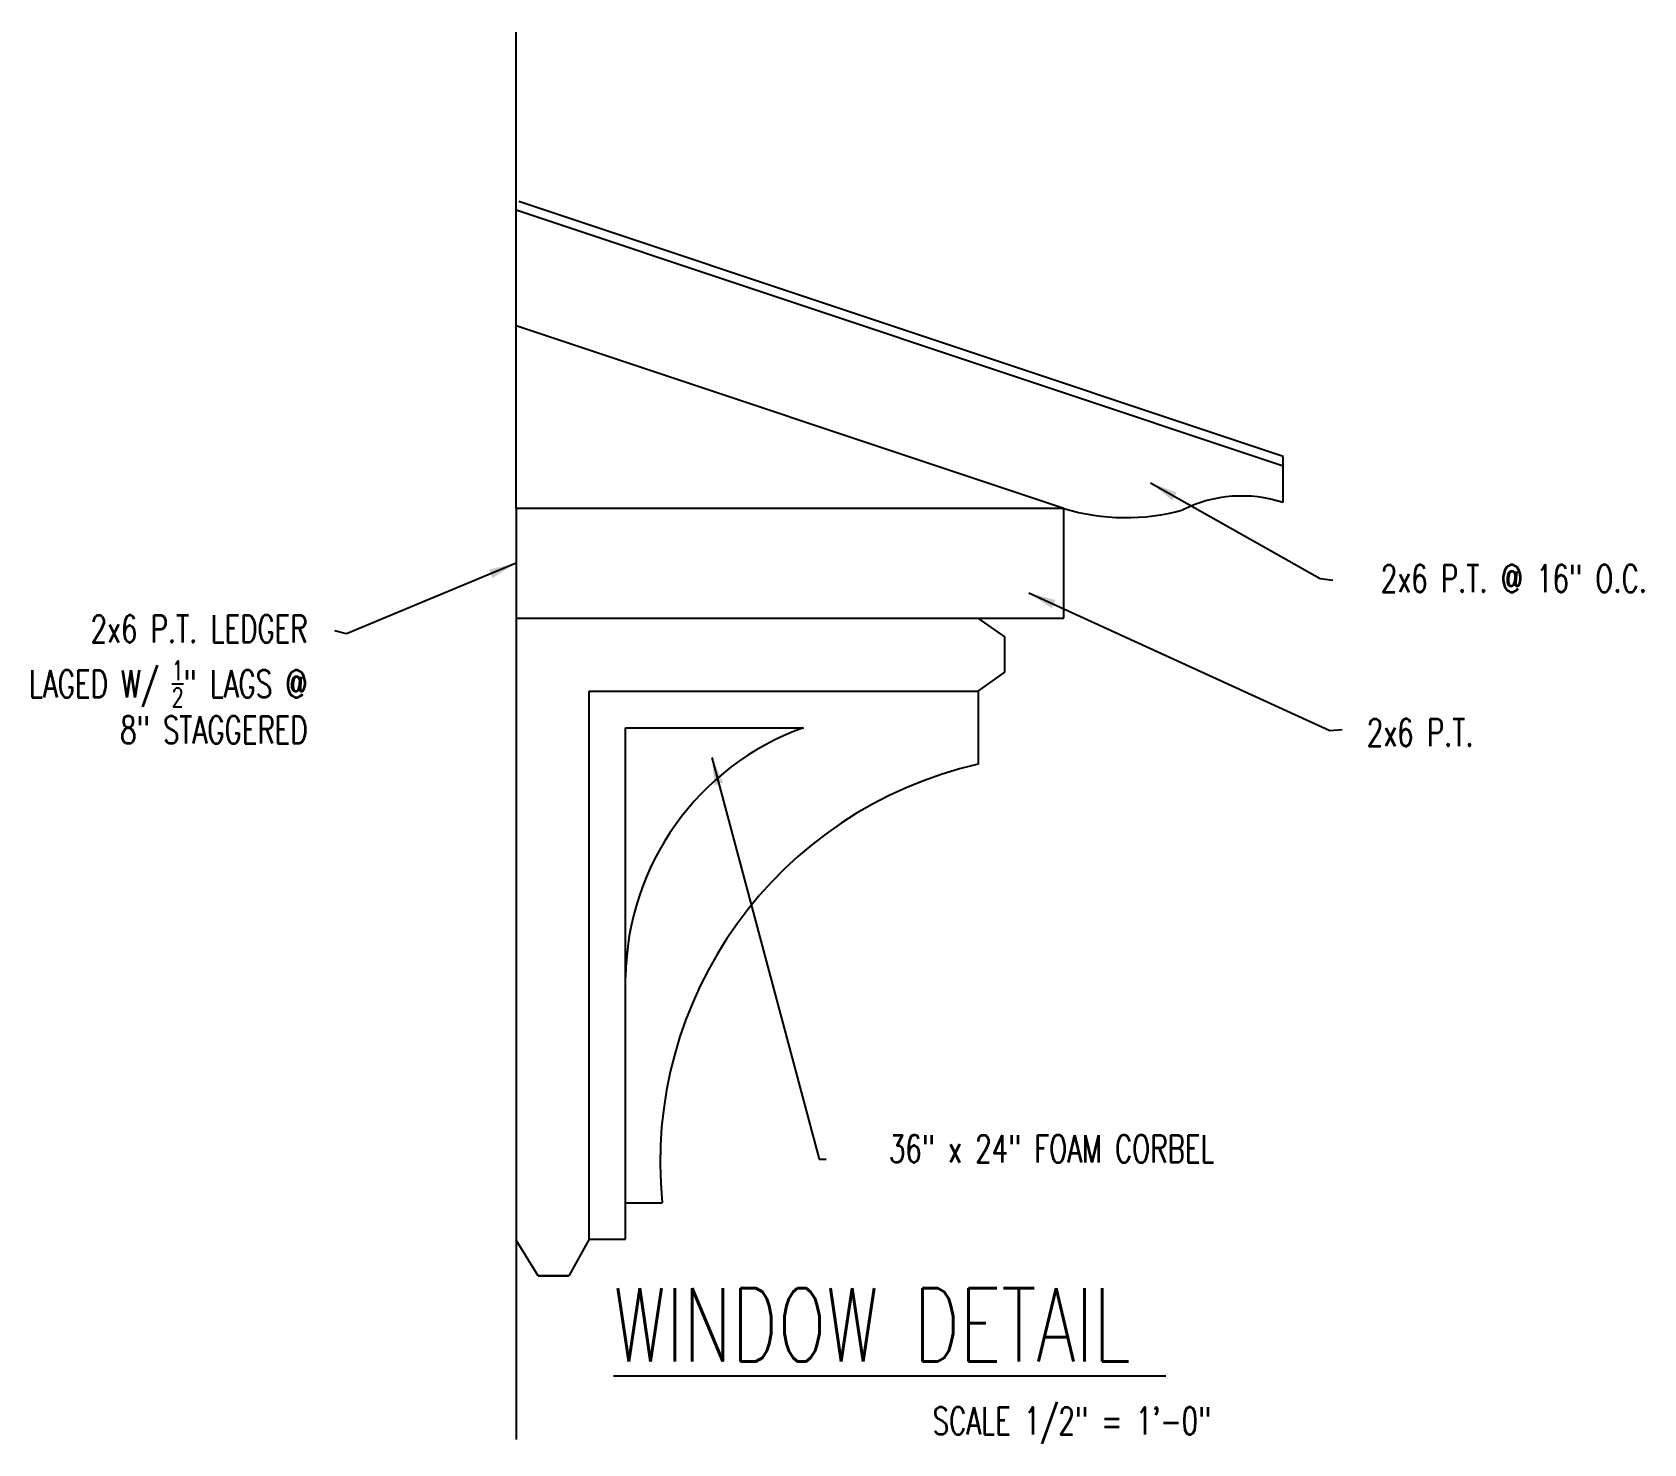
# Model space of a CAD drawing. Header units: inches. Extents: x -25328 to 8149, y -5530 to 4336.
# Drawn here: x -2351.1 to -2262.9, y -3481.2 to -3404 of the extents above; entities that cross this region are included whole.
import ezdxf

# ---------------------------------------------------------------- set-up
doc = ezdxf.new("R2010")
doc.units = ezdxf.units.IN
doc.header["$LTSCALE"] = 16
doc.header["$MEASUREMENT"] = 0
doc.layers.get('0').update_dxf_attribs({"linetype": 'CONTINUOUS'})
for name, color, linetype in [('CONC', 3, 'CONTINUOUS'), ('TEXT', 11, 'CONTINUOUS'), ('WINDOWS', 1, 'CONTINUOUS')]:
    doc.layers.add(name, color=color, linetype=linetype)
doc.styles.add('PAYTAS RM', font='romans.shx', dxfattribs={"width": 0.7, "height": 4.5})
doc.styles.add('PAYTS NOTES', font='romans.shx', dxfattribs={"width": 0.7, "height": 4.5})
doc.dimstyles.new('DIM- PAYTAS', dxfattribs={"dimscale": 48, "dimtxt": 0.1, "dimasz": 0.0625, "dimexe": 0.125, "dimexo": 0.125, "dimgap": 0.125, "dimtad": 1, "dimdec": 1, "dimzin": 3, "dimdsep": 46, "dimlunit": 4, "dimtxsty": 'PAYTAS RM', "dimblk": 'ARCHTICK', "dimcen": 0.09, "dimdle": 0.125, "dimclrd": 5, "dimclre": 5, "dimclrt": 11, "dimadec": 0, "dimazin": 0, "dimtfac": 1, "dimtdec": 1, "dimtofl": 0, "dimtmove": 2, "dimatfit": 3, "dimfxl": 0, "dimfrac": 2, "dimtolj": 1, "dimtzin": 3, "dimarcsym": 0})

msp = doc.modelspace()

# ---------------------------------------------------------------- texts
at = {"layer": 'TEXT', "style": 'PAYTS NOTES', "width": 0.7}
for s, height, p in [('%%UWINDOW DETAIL ', 4, (-2319.29695378, -3476.72511477)), ('SCALE 1/2" = 1\'-0"', 1.5, (-2301.81653213, -3480.73505743))]:
    msp.add_text(s, height=height, dxfattribs=at).set_placement(p)
at = {"layer": 'TEXT', "char_height": 1.5, "attachment_point": 6, "style": 'PAYTS NOTES'}
for s, insert, width in [('\\A1;2x6 P.T. @ 16" O.C.', (-2262.69783687, -3433.87747869), 103.1729513398), ('\\A1;2x6 P.T. LEDGER LAGED W/ {\\H0.7x;\\S1/2;}" LAGS @ 8" STAGGERED', (-2336.04523156, -3439.3941617), 17.0387745439), ('\\A1;2x6 P.T.', (-2272.19553245, -3442.2979723), 103.1729513398), ('\\A1;36" x 24" FOAM CORBEL', (-2286.39103796, -3465.08527425), 103.1729513398)]:
    msp.add_mtext(s, dxfattribs=dict(at, insert=insert, width=width))

# ---------------------------------------------------------------- blocks, each defined once
blk = doc.blocks.new('_ArchTick')
at = {"color": 0, "linetype": 'ByBlock', "const_width": 0.15}
blk.add_lwpolyline([(-0.5, -0.5), (0.5, 0.5)], dxfattribs=at)

# ---------------------------------------------------------------- linework, layer by layer
at = {"layer": 'WINDOWS'}
for p, q in [((-2324.62795933, -3430.04264767), (-2324.62795933, -3403.97316379)), ((-2282.62795933, -3427.71809235), (-2324.62795933, -3413.71809235)), ((-2282.62795933, -3427.19104607), (-2324.46984544, -3413.2437507)), ((-2294.62795933, -3430.04264767), (-2324.62795933, -3420.04264767)), ((-2282.62795933, -3429.71809235), (-2282.62795933, -3427.19104607)), ((-2294.62795933, -3430.04264767), (-2324.62795933, -3430.04264767)), ((-2324.62795933, -3430.04264767), (-2324.62795933, -3436.04264767)), ((-2294.62795933, -3436.04264767), (-2294.62795933, -3430.04264767)), ((-2324.62795933, -3436.04264767), (-2294.62795933, -3436.04264767)), ((-2324.62795933, -3436.04264767), (-2324.62795933, -3480.99991723)), ((-2297.86625844, -3437.0630955), (-2299.31499516, -3436.04264767)), ((-2297.86625844, -3439.00494976), (-2297.86625844, -3437.0630955)), ((-2299.32733732, -3440.04264767), (-2297.86625844, -3439.00494976)), ((-2320.62795933, -3440.04264767), (-2299.32733732, -3440.04264767)), ((-2320.62795933, -3470.04264767), (-2320.62795933, -3440.04264767)), ((-2299.32733732, -3440.04264767), (-2299.32733732, -3444.04264767)), ((-2318.62795933, -3442.04264767), (-2308.89143058, -3442.04264767)), ((-2318.62795933, -3468.04264767), (-2318.62795933, -3442.04264767)), ((-2318.62795933, -3470.04264767), (-2318.62795933, -3468.04264767)), ((-2318.62795933, -3468.04264767), (-2316.62795933, -3468.04264767)), ((-2323.41710612, -3472.04264767), (-2324.62795933, -3470.09440241)), ((-2320.62795933, -3470.04264767), (-2321.74403549, -3472.04264767)), ((-2320.62795933, -3470.04264767), (-2318.62795933, -3470.04264767)), ((-2323.41710612, -3472.04264767), (-2321.74403549, -3472.04264767)), ((-2321.74403549, -3472.04264767), (-2323.41710612, -3472.04264767))]:
    msp.add_line(p, q, dxfattribs=at)
for centre, radius, start, end in [((-2284.88864235, -3436.59514452), 7.23909762, 71.8028322407, 116.4975810178), ((-2291.24536365, -3418.81048919), 11.7304449, 253.2401795385, 285.4599622999), ((-2303.92892568, -3455.879766), 14.70007819, 109.7297204245, 179.3169644292), ((-2294.38747558, -3465.83924941), 22.34936422, 102.7694891072, 185.657916356)]:
    msp.add_arc(centre, radius, start, end, dxfattribs=at)

msp.set_redraw_order([(e.dxf.handle, doc.entitydb.next_handle()) for e in msp.query("TEXT MTEXT ATTDEF DIMENSION ARC_DIMENSION")])  # texts and dimensions are drawn at this point

# ---------------------------------------------------------------- leaders
at = {"layer": 'CONC'}
for points, override in [([(-2289.88052785, -3428.64304439), (-2280.59876946, -3433.87425393), (-2279.907558, -3433.97295599)], {"dimscale": 24, "dimtad": 0, "dimtfill": 1, "dimarcsym": 2}), ([(-2324.62795933, -3433.04264767), (-2333.91212834, -3436.8937337), (-2334.54266887, -3436.73619398)], {"dimscale": 24, "dimtad": 0, "dimtfill": 1, "dimarcsym": 2}), ([(-2296.55834372, -3434.65607885), (-2280.06588159, -3442.19417847), (-2279.39146357, -3442.13289108)], {"dimscale": 24, "dimtad": 0, "dimtfill": 1, "dimarcsym": 2}), ([(-2313.90909168, -3443.66502596), (-2308.02334901, -3465.65454637), (-2307.65546163, -3465.65454637)], {"dimscale": 24, "dimgap": 0.125, "dimtad": 0, "dimtfill": 1, "dimarcsym": 2})]:
    msp.add_leader(points, dimstyle='DIM- PAYTAS', override=override, dxfattribs=at)

doc.saveas('drawing.dxf')
